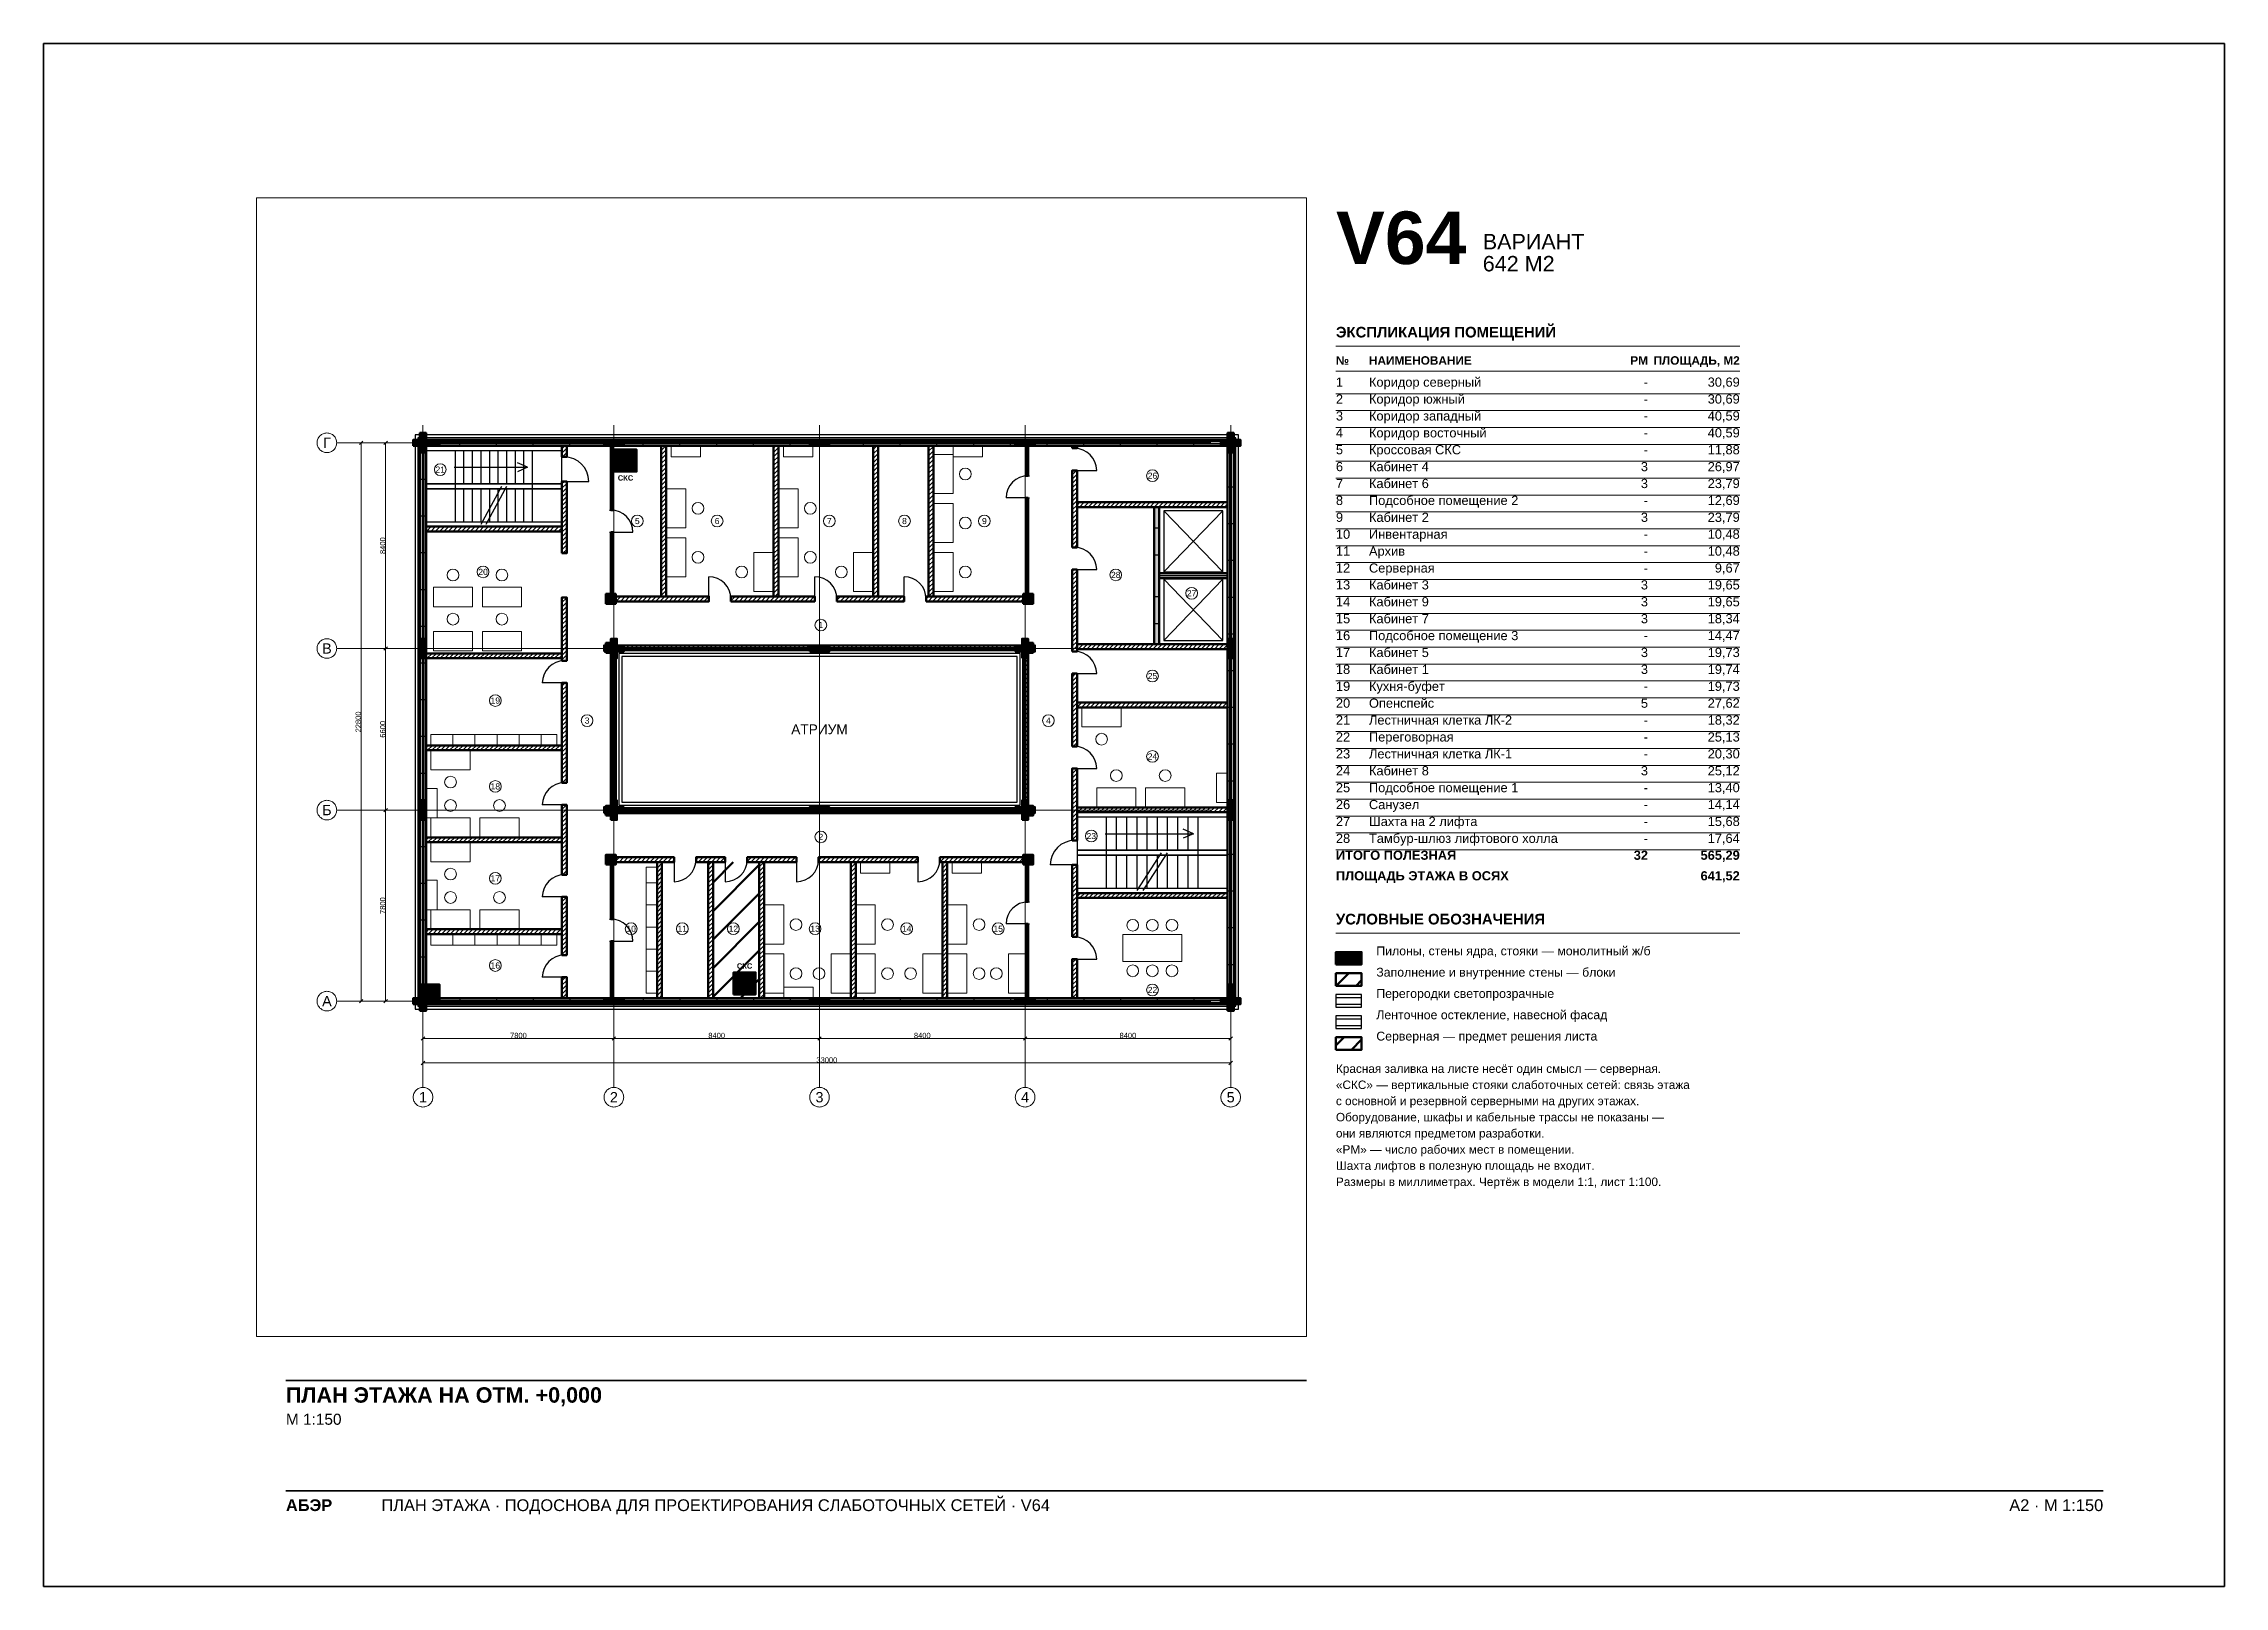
# Paper-space layout 'A2-1-100' of a CAD drawing. Header units: millimetres. Extents: x 0 to 594, y 0 to 420.
# The model-space entities are those that its viewports show. They can reach past a viewport. Long polylines and large blocks are cut down to what shows.
import ezdxf
from ezdxf.enums import TextEntityAlignment as Align

# ---------------------------------------------------------------- set-up
doc = ezdxf.new("R2010")
doc.units = ezdxf.units.MM
doc.linetypes.add('CENTER2', pattern=[2.541, 1.587, -0.318, 0.318, -0.318])
for name, color, linetype, lineweight in [('A-ANNO-LEGEND', 7, 'CONTINUOUS', 18), ('A-ANNO-NOTES', 8, 'CONTINUOUS', 13), ('A-ANNO-ROOM', 7, 'CONTINUOUS', 18), ('A-ANNO-TABLE', 7, 'CONTINUOUS', 18), ('A-DIMS', 8, 'CONTINUOUS', 13), ('A-DOOR', 3, 'CONTINUOUS', 25), ('A-ELEV', 7, 'CONTINUOUS', 25), ('A-FACADE-PANEL', 8, 'CONTINUOUS', 25), ('A-FURN', 8, 'CONTINUOUS', 18), ('A-GLAZ-RIBBON', 5, 'CONTINUOUS', 25), ('A-GRID', 8, 'CENTER2', 13), ('A-HATCH', 9, 'CONTINUOUS', 9), ('A-OUTLINE', 7, 'CONTINUOUS', 50), ('A-STAIR', 7, 'CONTINUOUS', 25), ('A-TITLE', 7, 'CONTINUOUS', 35), ('A-VIEWPORT', 8, 'CONTINUOUS', 9), ('A-WALL-BLOCK', 9, 'CONTINUOUS', 50), ('A-WALL-GLASS', 4, 'CONTINUOUS', 25), ('A-WALL-RC', 7, 'CONTINUOUS', 50), ('E-SCS-RISER', 1, 'CONTINUOUS', 50), ('E-SERVER-ROOM', 1, 'CONTINUOUS', 50)]:
    doc.layers.add(name, color=color, linetype=linetype, lineweight=lineweight)
doc.styles.add('Arial', font='arial.ttf')
doc.styles.add('Arial-Bold', font='arialbd.ttf')
doc.styles.get("Standard").update_dxf_attribs({"font": 'arial.ttf'})

psp = doc.layouts.new('A2-1-100')

# ---------------------------------------------------------------- texts
at = {"layer": 'A-ANNO-LEGEND'}
for s, height, style, p in [('УСЛОВНЫЕ ОБОЗНАЧЕНИЯ', 2.9, 'Arial-Bold', (352, 180.2)), ('Пилоны, стены ядра, стояки — монолитный ж/б', 2.4, 'Arial', (363, 171.8)), ('Заполнение и внутренние стены — блоки', 2.4, 'Arial', (363, 166)), ('Перегородки светопрозрачные', 2.4, 'Arial', (363, 160.2)), ('Ленточное остекление, навесной фасад', 2.4, 'Arial', (363, 154.4)), ('Серверная — предмет решения листа', 2.4, 'Arial', (363, 148.6))]:
    psp.add_text(s, height=height, dxfattribs=dict(at, style=style)).set_placement(p)
at = {"layer": 'A-ANNO-NOTES', "style": 'Arial'}
for s, p in [('«СКС» — вертикальные стояки слаботочных сетей: связь этажа', (352, 135.4)), ('Красная заливка на листе несёт один смысл — серверная.', (352, 139.8)), ('с основной и резервной серверными на других этажах.', (352, 131)), ('Оборудование, шкафы и кабельные трассы не показаны —', (352, 126.6)), ('они являются предметом разработки.', (352, 122.2)), ('«РМ» — число рабочих мест в помещении.', (352, 117.8)), ('Шахта лифтов в полезную площадь не входит.', (352, 113.4)), ('Размеры в миллиметрах. Чертёж в модели 1:1, лист 1:100.', (352, 109))]:
    psp.add_text(s, height=2.3, dxfattribs=at).set_placement(p)
at = {"layer": 'A-ANNO-TABLE'}
for s, height, style, p in [('ЭКСПЛИКАЦИЯ ПОМЕЩЕНИЙ', 2.9, 'Arial-Bold', (352, 340)), ('№', 2.3, 'Arial-Bold', (352, 332.6)), ('НАИМЕНОВАНИЕ', 2.3, 'Arial-Bold', (361, 332.6)), ('1', 2.5, 'Arial', (352, 326.6)), ('Коридор северный', 2.5, 'Arial', (361, 326.6)), ('2', 2.5, 'Arial', (352, 322)), ('Коридор южный', 2.5, 'Arial', (361, 322)), ('4', 2.5, 'Arial', (352, 312.8)), ('3', 2.5, 'Arial', (352, 317.4)), ('Коридор западный', 2.5, 'Arial', (361, 317.4)), ('Коридор восточный', 2.5, 'Arial', (361, 312.8)), ('5', 2.5, 'Arial', (352, 308.2)), ('Кроссовая СКС', 2.5, 'Arial', (361, 308.2)), ('6', 2.5, 'Arial', (352, 303.6)), ('Кабинет 4', 2.5, 'Arial', (361, 303.6)), ('7', 2.5, 'Arial', (352, 299)), ('Подсобное помещение 2', 2.5, 'Arial', (361, 294.4)), ('Кабинет 6', 2.5, 'Arial', (361, 299)), ('8', 2.5, 'Arial', (352, 294.4)), ('9', 2.5, 'Arial', (352, 289.8)), ('Кабинет 2', 2.5, 'Arial', (361, 289.8)), ('10', 2.5, 'Arial', (352, 285.2)), ('Инвентарная', 2.5, 'Arial', (361, 285.2)), ('11', 2.5, 'Arial', (352, 280.6)), ('Архив', 2.5, 'Arial', (361, 280.6)), ('12', 2.5, 'Arial', (352, 276)), ('13', 2.5, 'Arial', (352, 271.4)), ('Серверная', 2.5, 'Arial', (361, 276)), ('Кабинет 3', 2.5, 'Arial', (361, 271.4)), ('14', 2.5, 'Arial', (352, 266.8)), ('Кабинет 9', 2.5, 'Arial', (361, 266.8)), ('15', 2.5, 'Arial', (352, 262.2)), ('Кабинет 7', 2.5, 'Arial', (361, 262.2)), ('16', 2.5, 'Arial', (352, 257.6)), ('17', 2.5, 'Arial', (352, 253)), ('Подсобное помещение 3', 2.5, 'Arial', (361, 257.6)), ('Кабинет 5', 2.5, 'Arial', (361, 253)), ('18', 2.5, 'Arial', (352, 248.4)), ('Кабинет 1', 2.5, 'Arial', (361, 248.4)), ('19', 2.5, 'Arial', (352, 243.8)), ('Кухня-буфет', 2.5, 'Arial', (361, 243.8)), ('20', 2.5, 'Arial', (352, 239.2)), ('Опенспейс', 2.5, 'Arial', (361, 239.2)), ('21', 2.5, 'Arial', (352, 234.6)), ('22', 2.5, 'Arial', (352, 230)), ('Лестничная клетка ЛК-2', 2.5, 'Arial', (361, 234.6)), ('Переговорная', 2.5, 'Arial', (361, 230)), ('23', 2.5, 'Arial', (352, 225.4)), ('Лестничная клетка ЛК-1', 2.5, 'Arial', (361, 225.4)), ('24', 2.5, 'Arial', (352, 220.8)), ('Кабинет 8', 2.5, 'Arial', (361, 220.8)), ('25', 2.5, 'Arial', (352, 216.2)), ('26', 2.5, 'Arial', (352, 211.6)), ('Санузел', 2.5, 'Arial', (361, 211.6)), ('Подсобное помещение 1', 2.5, 'Arial', (361, 216.2)), ('27', 2.5, 'Arial', (352, 207)), ('Шахта на 2 лифта', 2.5, 'Arial', (361, 207)), ('28', 2.5, 'Arial', (352, 202.4)), ('Тамбур-шлюз лифтового холла', 2.5, 'Arial', (361, 202.4)), ('ИТОГО ПОЛЕЗНАЯ', 2.5, 'Arial-Bold', (352, 197.8)), ('ПЛОЩАДЬ ЭТАЖА В ОСЯХ', 2.5, 'Arial-Bold', (352, 192.2))]:
    psp.add_text(s, height=height, dxfattribs=dict(at, style=style)).set_placement(p)
for s, height, style, p in [('РМ', 2.3, 'Arial-Bold', (437, 332.6)), ('ПЛОЩАДЬ, М2', 2.3, 'Arial-Bold', (462, 332.6)), ('-', 2.5, 'Arial', (437, 326.6)), ('30,69', 2.5, 'Arial', (462, 326.6)), ('-', 2.5, 'Arial', (437, 322)), ('30,69', 2.5, 'Arial', (462, 322)), ('-', 2.5, 'Arial', (437, 317.4)), ('40,59', 2.5, 'Arial', (462, 317.4)), ('40,59', 2.5, 'Arial', (462, 312.8)), ('-', 2.5, 'Arial', (437, 312.8)), ('-', 2.5, 'Arial', (437, 308.2)), ('11,88', 2.5, 'Arial', (462, 308.2)), ('3', 2.5, 'Arial', (437, 303.6)), ('26,97', 2.5, 'Arial', (462, 303.6)), ('3', 2.5, 'Arial', (437, 299)), ('23,79', 2.5, 'Arial', (462, 299)), ('3', 2.5, 'Arial', (437, 289.8)), ('-', 2.5, 'Arial', (437, 294.4)), ('23,79', 2.5, 'Arial', (462, 289.8)), ('12,69', 2.5, 'Arial', (462, 294.4)), ('-', 2.5, 'Arial', (437, 285.2)), ('10,48', 2.5, 'Arial', (462, 285.2)), ('-', 2.5, 'Arial', (437, 280.6)), ('10,48', 2.5, 'Arial', (462, 280.6)), ('3', 2.5, 'Arial', (437, 271.4)), ('-', 2.5, 'Arial', (437, 276)), ('19,65', 2.5, 'Arial', (462, 271.4)), ('9,67', 2.5, 'Arial', (462, 276)), ('3', 2.5, 'Arial', (437, 266.8)), ('19,65', 2.5, 'Arial', (462, 266.8)), ('3', 2.5, 'Arial', (437, 262.2)), ('18,34', 2.5, 'Arial', (462, 262.2)), ('3', 2.5, 'Arial', (437, 253)), ('-', 2.5, 'Arial', (437, 257.6)), ('14,47', 2.5, 'Arial', (462, 257.6)), ('19,73', 2.5, 'Arial', (462, 253)), ('3', 2.5, 'Arial', (437, 248.4)), ('19,74', 2.5, 'Arial', (462, 248.4)), ('-', 2.5, 'Arial', (437, 243.8)), ('19,73', 2.5, 'Arial', (462, 243.8)), ('5', 2.5, 'Arial', (437, 239.2)), ('27,62', 2.5, 'Arial', (462, 239.2)), ('-', 2.5, 'Arial', (437, 234.6)), ('25,13', 2.5, 'Arial', (462, 230)), ('18,32', 2.5, 'Arial', (462, 234.6)), ('-', 2.5, 'Arial', (437, 230)), ('-', 2.5, 'Arial', (437, 225.4)), ('20,30', 2.5, 'Arial', (462, 225.4)), ('3', 2.5, 'Arial', (437, 220.8)), ('25,12', 2.5, 'Arial', (462, 220.8)), ('-', 2.5, 'Arial', (437, 216.2)), ('13,40', 2.5, 'Arial', (462, 216.2)), ('14,14', 2.5, 'Arial', (462, 211.6)), ('-', 2.5, 'Arial', (437, 211.6)), ('-', 2.5, 'Arial', (437, 207)), ('15,68', 2.5, 'Arial', (462, 207)), ('-', 2.5, 'Arial', (437, 202.4)), ('17,64', 2.5, 'Arial', (462, 202.4)), ('32', 2.5, 'Arial-Bold', (437, 197.8)), ('565,29', 2.5, 'Arial-Bold', (462, 197.8)), ('641,52', 2.5, 'Arial-Bold', (462, 192.2))]:
    psp.add_text(s, height=height, dxfattribs=dict(at, style=style)).set_placement(p, align=Align.RIGHT)
at = {"layer": 'A-TITLE'}
for s, height, style, p in [('V64', 14.3, 'Arial-Bold', (352, 360)), ('ВАРИАНТ', 4.2, 'Arial', (392, 364)), ('642 М2', 4.2, 'Arial', (392, 358)), ('ПЛАН ЭТАЖА НА ОТМ. +0,000', 4.2, 'Arial-Bold', (66, 50)), ('М 1:150', 3, 'Arial', (66, 44)), ('ПЛАН ЭТАЖА · ПОДОСНОВА ДЛЯ ПРОЕКТИРОВАНИЯ СЛАБОТОЧНЫХ СЕТЕЙ · V64', 3.2, 'Arial', (92, 20.5)), ('АБЭР', 3.2, 'Arial-Bold', (66, 20.5))]:
    psp.add_text(s, height=height, dxfattribs=dict(at, style=style)).set_placement(p)
at = {"layer": 'A-TITLE', "style": 'Arial'}
psp.add_text('A2 · М 1:150', height=3.2, dxfattribs=at).set_placement((561, 20.5), align=Align.RIGHT)

msp = doc.modelspace()

# ---------------------------------------------------------------- texts
at = {"layer": 'A-ANNO-ROOM'}
for s, p in [('21', (705, 21705)), ('26', (29805, 21455)), ('5', (8755, 19605)), ('6', (12018, 19605)), ('7', (16603, 19605)), ('8', (19672, 19605)), ('9', (22936, 19605)), ('20', (2455, 17528)), ('28', (28305, 17405)), ('27', (31405, 16655)), ('1', (16255, 15355)), ('25', (29805, 13276)), ('19', (2955, 12273)), ('3', (6705, 11455)), ('4', (25555, 11455)), ('24', (29805, 9991)), ('18', (2955, 8767)), ('2', (16255, 6705)), ('23', (27305, 6741)), ('17', (2955, 5012)), ('10', (8505, 2955)), ('11', (10593, 2955)), ('12', (12681, 2955)), ('13', (16020, 2955)), ('14', (19760, 2955)), ('15', (23501, 2955)), ('16', (2955, 1455)), ('22', (29805, 455))]:
    msp.add_text(s, height=250, dxfattribs=at).set_placement(p, align=Align.MIDDLE_CENTER)
at = {"layer": 'A-ANNO-ROOM', "style": 'Arial'}
msp.add_text('АТРИУМ', height=400, dxfattribs=at).set_placement((16200, 11100), align=Align.MIDDLE_CENTER)
at = {"layer": 'A-DIMS'}
for s, p in [('8400', (-1645, 18600)), ('22800', (-2645, 11400)), ('6600', (-1645, 11100)), ('7800', (-1645, 3900))]:
    msp.add_text(s, height=220, rotation=90, dxfattribs=at).set_placement(p, align=Align.MIDDLE_CENTER)
for s, p in [('7800', (3900, -1405)), ('8400', (12000, -1405)), ('8400', (20400, -1405)), ('8400', (28800, -1405)), ('33000', (16500, -2405))]:
    msp.add_text(s, height=220, dxfattribs=at).set_placement(p, align=Align.MIDDLE_CENTER)
at = {"layer": 'A-GRID'}
for s, p in [('Г', (-3925, 22800)), ('В', (-3925, 14400)), ('Б', (-3925, 7800)), ('А', (-3925, 0)), ('1', (0, -3925)), ('2', (7800, -3925)), ('3', (16200, -3925)), ('4', (24600, -3925)), ('5', (33000, -3925))]:
    msp.add_text(s, height=420, dxfattribs=at).set_placement(p, align=Align.MIDDLE_CENTER)
at = {"layer": 'E-SCS-RISER', "style": 'Arial-Bold'}
for p in [(8275, 21365), (13140, 1435)]:
    msp.add_text('СКС', height=220, dxfattribs=at).set_placement(p, align=Align.MIDDLE_CENTER)

# ---------------------------------------------------------------- hatches: boundary and pattern name
at = {"layer": 'A-HATCH'}
h = msp.add_hatch(dxfattribs=at)
h.set_pattern_fill('ANSI31', scale=40)
h.paths.add_polyline_path([(5675, 22225), (5875, 22225), (5875, 22675), (5875, 22675), (5675, 22675), (5675, 22675)])
h = msp.add_hatch(dxfattribs=at)
h.set_pattern_fill('ANSI31', scale=40)
h.paths.add_polyline_path([(7675, 20050), (7775, 20050), (7775, 22675), (7775, 22675), (7675, 22675), (7675, 22675)])
h = msp.add_hatch(dxfattribs=at)
h.set_pattern_fill('ANSI31', scale=40)
h.paths.add_polyline_path([(9738, 16525), (9938, 16525), (9938, 22675), (9938, 22675), (9738, 22675), (9738, 22675)])
h = msp.add_hatch(dxfattribs=at)
h.set_pattern_fill('ANSI31', scale=40)
h.paths.add_polyline_path([(14323, 16525), (14523, 16525), (14523, 22675), (14523, 22675), (14323, 22675), (14323, 22675)])
h = msp.add_hatch(dxfattribs=at)
h.set_pattern_fill('ANSI31', scale=40)
h.paths.add_polyline_path([(18392, 16525), (18592, 16525), (18592, 22675), (18592, 22675), (18392, 22675), (18392, 22675)])
h = msp.add_hatch(dxfattribs=at)
h.set_pattern_fill('ANSI31', scale=40)
h.paths.add_polyline_path([(20656, 16525), (20856, 16525), (20856, 22675), (20856, 22675), (20656, 22675), (20656, 22675)])
h = msp.add_hatch(dxfattribs=at)
h.set_pattern_fill('ANSI31', scale=40)
h.paths.add_polyline_path([(24625, 21450), (24725, 21450), (24725, 22675), (24725, 22675), (24625, 22675), (24625, 22675)])
h = msp.add_hatch(dxfattribs=at)
h.set_pattern_fill('ANSI31', scale=40)
h.paths.add_polyline_path([(26525, 22575), (26725, 22575), (26725, 22675), (26725, 22675), (26525, 22675), (26525, 22675)])
h = msp.add_hatch(dxfattribs=at)
h.set_pattern_fill('ANSI31', scale=40)
h.paths.add_polyline_path([(26525, 18525), (26725, 18525), (26725, 21675), (26525, 21675)])
h = msp.add_hatch(dxfattribs=at)
h.set_pattern_fill('ANSI31', scale=40)
h.paths.add_polyline_path([(5675, 18286.5), (5875, 18286.5), (5875, 21225), (5675, 21225)])
h = msp.add_hatch(dxfattribs=at)
h.set_pattern_fill('ANSI31', scale=40)
h.paths.add_polyline_path([(24625, 16525), (24725, 16525), (24725, 20550), (24625, 20550)])
h = msp.add_hatch(dxfattribs=at)
h.set_pattern_fill('ANSI31', scale=40)
h.paths.add_polyline_path([(26725, 20175), (32875, 20175), (32875, 20175), (32875, 20375), (32875, 20375), (26725, 20375)])
h = msp.add_hatch(dxfattribs=at)
h.set_pattern_fill('ANSI31', scale=40)
h.paths.add_polyline_path([(125, 19175), (125, 19175), (5675, 19175), (5675, 19375), (125, 19375), (125, 19375)])
h = msp.add_hatch(dxfattribs=at)
h.set_pattern_fill('ANSI31', scale=40)
h.paths.add_polyline_path([(7675, 16525), (7775, 16525), (7775, 19150), (7675, 19150)])
h = msp.add_hatch(dxfattribs=at)
h.set_pattern_fill('ANSI31', scale=40)
h.paths.add_polyline_path([(26525, 14275), (26725, 14275), (26725, 17625), (26525, 17625)])
h = msp.add_hatch(dxfattribs=at)
h.set_pattern_fill('ANSI31', scale=40)
h.paths.add_polyline_path([(5675, 13898), (5875, 13898), (5875, 16486.5), (5675, 16486.5)])
h = msp.add_hatch(dxfattribs=at)
h.set_pattern_fill('ANSI31', scale=40)
h.paths.add_polyline_path([(7675, 16325), (11680.5, 16325), (11680.5, 16525), (7675, 16525)])
h = msp.add_hatch(dxfattribs=at)
h.set_pattern_fill('ANSI31', scale=40)
h.paths.add_polyline_path([(12580.5, 16325), (16007.5, 16325), (16007.5, 16525), (12580.5, 16525)])
h = msp.add_hatch(dxfattribs=at)
h.set_pattern_fill('ANSI31', scale=40)
h.paths.add_polyline_path([(16907.5, 16325), (19656, 16325), (19656, 16525), (16907.5, 16525)])
h = msp.add_hatch(dxfattribs=at)
h.set_pattern_fill('ANSI31', scale=40)
h.paths.add_polyline_path([(20556, 16325), (24725, 16325), (24725, 16525), (20556, 16525)])
h = msp.add_hatch(dxfattribs=at)
h.set_pattern_fill('ANSI31', scale=40)
h.paths.add_polyline_path([(7675, 14325), (24725, 14325), (24725, 14525), (7675, 14525)])
h = msp.add_hatch(dxfattribs=at)
h.set_pattern_fill('ANSI31', scale=40)
h.paths.add_polyline_path([(7675, 7875), (7875, 7875), (7875, 14325), (7675, 14325)])
h = msp.add_hatch(dxfattribs=at)
h.set_pattern_fill('ANSI31', scale=40)
h.paths.add_polyline_path([(24525, 7875), (24725, 7875), (24725, 14325), (24525, 14325)])
h = msp.add_hatch(dxfattribs=at)
h.set_pattern_fill('ANSI31', scale=40)
h.paths.add_polyline_path([(26725, 14375), (32875, 14375), (32875, 14375), (32875, 14575), (32875, 14575), (26725, 14575)])
h = msp.add_hatch(dxfattribs=at)
h.set_pattern_fill('ANSI31', scale=40)
h.paths.add_polyline_path([(125, 13998), (125, 13998), (5675, 13998), (5675, 14198), (125, 14198), (125, 14198)])
h = msp.add_hatch(dxfattribs=at)
h.set_pattern_fill('ANSI31', scale=40)
h.paths.add_polyline_path([(26525, 10403.5), (26725, 10403.5), (26725, 13375), (26525, 13375)])
h = msp.add_hatch(dxfattribs=at)
h.set_pattern_fill('ANSI31', scale=40)
h.paths.add_polyline_path([(5675, 8915), (5875, 8915), (5875, 12998), (5675, 12998)])
h = msp.add_hatch(dxfattribs=at)
h.set_pattern_fill('ANSI31', scale=40)
h.paths.add_polyline_path([(26725, 11996), (32875, 11996), (32875, 11996), (32875, 12196), (32875, 12196), (26725, 12196)])
h = msp.add_hatch(dxfattribs=at)
h.set_pattern_fill('ANSI31', scale=40)
h.paths.add_polyline_path([(125, 10243), (125, 10243), (5675, 10243), (5675, 10443), (125, 10443), (125, 10443)])
h = msp.add_hatch(dxfattribs=at)
h.set_pattern_fill('ANSI31', scale=40)
h.paths.add_polyline_path([(26525, 6561), (26725, 6561), (26725, 9503.5), (26525, 9503.5)])
h = msp.add_hatch(dxfattribs=at)
h.set_pattern_fill('ANSI31', scale=40)
h.paths.add_polyline_path([(5675, 5159.5), (5875, 5159.5), (5875, 8015), (5675, 8015)])
h = msp.add_hatch(dxfattribs=at)
h.set_pattern_fill('ANSI31', scale=40)
h.paths.add_polyline_path([(7675, 7675), (24725, 7675), (24725, 7875), (7675, 7875)])
h = msp.add_hatch(dxfattribs=at)
h.set_pattern_fill('ANSI31', scale=40)
h.paths.add_polyline_path([(26725, 7711), (32875, 7711), (32875, 7711), (32875, 7911), (32875, 7911), (26725, 7911)])
h = msp.add_hatch(dxfattribs=at)
h.set_pattern_fill('ANSI31', scale=40)
h.paths.add_polyline_path([(125, 6487), (125, 6487), (5675, 6487), (5675, 6687), (125, 6687), (125, 6687)])
h = msp.add_hatch(dxfattribs=at)
h.set_pattern_fill('ANSI31', scale=40)
h.paths.add_polyline_path([(7675, 5675), (10257, 5675), (10257, 5875), (7675, 5875)])
h = msp.add_hatch(dxfattribs=at)
h.set_pattern_fill('ANSI31', scale=40)
h.paths.add_polyline_path([(7675, 3350), (7775, 3350), (7775, 5675), (7675, 5675)])
h = msp.add_hatch(dxfattribs=at)
h.set_pattern_fill('ANSI31', scale=40)
h.paths.add_polyline_path([(9563, 125), (9763, 125), (9763, 125), (9763, 5675), (9563, 5675), (9563, 125)])
h = msp.add_hatch(dxfattribs=at)
h.set_pattern_fill('ANSI31', scale=40)
h.paths.add_polyline_path([(11157, 5675), (12345.5, 5675), (12345.5, 5875), (11157, 5875)])
h = msp.add_hatch(dxfattribs=at)
h.set_pattern_fill('ANSI31', scale=40)
h.paths.add_polyline_path([(11651, 125), (11851, 125), (11851, 125), (11851, 5675), (11651, 5675), (11651, 125)])
h = msp.add_hatch(dxfattribs=at)
h.set_pattern_fill('ANSI31', scale=40)
h.paths.add_polyline_path([(13245.5, 5675), (15260, 5675), (15260, 5875), (13245.5, 5875)])
h = msp.add_hatch(dxfattribs=at)
h.set_pattern_fill('ANSI31', scale=40)
h.paths.add_polyline_path([(13740, 125), (13940, 125), (13940, 125), (13940, 5675), (13740, 5675), (13740, 125)])
h = msp.add_hatch(dxfattribs=at)
h.set_pattern_fill('ANSI31', scale=40)
h.paths.add_polyline_path([(16160, 5675), (20221, 5675), (20221, 5875), (16160, 5875)])
h = msp.add_hatch(dxfattribs=at)
h.set_pattern_fill('ANSI31', scale=40)
h.paths.add_polyline_path([(17480, 125), (17680, 125), (17680, 125), (17680, 5675), (17480, 5675), (17480, 125)])
h = msp.add_hatch(dxfattribs=at)
h.set_pattern_fill('ANSI31', scale=40)
h.paths.add_polyline_path([(21121, 5675), (24725, 5675), (24725, 5875), (21121, 5875)])
h = msp.add_hatch(dxfattribs=at)
h.set_pattern_fill('ANSI31', scale=40)
h.paths.add_polyline_path([(21221, 125), (21421, 125), (21421, 125), (21421, 5675), (21221, 5675), (21221, 125)])
h = msp.add_hatch(dxfattribs=at)
h.set_pattern_fill('ANSI31', scale=40)
h.paths.add_polyline_path([(24625, 4050), (24725, 4050), (24725, 5675), (24625, 5675)])
h = msp.add_hatch(dxfattribs=at)
h.set_pattern_fill('ANSI31', scale=40)
h.paths.add_polyline_path([(26525, 2618), (26725, 2618), (26725, 5561), (26525, 5561)])
h = msp.add_hatch(dxfattribs=at)
h.set_pattern_fill('ANSI31', scale=40)
h.paths.add_polyline_path([(5675, 1878.5), (5875, 1878.5), (5875, 4259.5), (5675, 4259.5)])
h = msp.add_hatch(dxfattribs=at)
h.set_pattern_fill('ANSI31', scale=40)
h.paths.add_polyline_path([(26725, 4211), (32875, 4211), (32875, 4211), (32875, 4411), (32875, 4411), (26725, 4411)])
h = msp.add_hatch(dxfattribs=at)
h.set_pattern_fill('ANSI31', scale=40)
h.paths.add_polyline_path([(125, 2732), (125, 2732), (5675, 2732), (5675, 2932), (125, 2932), (125, 2932)])
h = msp.add_hatch(dxfattribs=at)
h.set_pattern_fill('ANSI31', scale=40)
h.paths.add_polyline_path([(24625, 125), (24725, 125), (24725, 125), (24725, 3150), (24625, 3150), (24625, 125)])
h = msp.add_hatch(dxfattribs=at)
h.set_pattern_fill('ANSI31', scale=40)
h.paths.add_polyline_path([(7675, 125), (7775, 125), (7775, 125), (7775, 2450), (7675, 2450), (7675, 125)])
h = msp.add_hatch(dxfattribs=at)
h.set_pattern_fill('ANSI31', scale=40)
h.paths.add_polyline_path([(5675, 125), (5875, 125), (5875, 125), (5875, 978.5), (5675, 978.5), (5675, 125)])
h = msp.add_hatch(dxfattribs=at)
h.set_pattern_fill('ANSI31', scale=40)
h.paths.add_polyline_path([(26525, 125), (26725, 125), (26725, 125), (26725, 1718), (26525, 1718), (26525, 125)])
at = {"layer": 'A-WALL-RC'}
h = msp.add_hatch(color=7, dxfattribs=at)
h.dxf.hatch_style = 1
h.paths.add_polyline_path([(-125, 22400), (125, 22400), (125, 23200), (-125, 23200)])
h = msp.add_hatch(color=7, dxfattribs=at)
h.dxf.hatch_style = 1
h.paths.add_polyline_path([(32875, 22400), (33125, 22400), (33125, 23200), (32875, 23200)])
h = msp.add_hatch(color=7, dxfattribs=at)
h.dxf.hatch_style = 1
h.paths.add_polyline_path([(-400, 22675), (400, 22675), (400, 22925), (-400, 22925)])
h = msp.add_hatch(color=7, dxfattribs=at)
h.dxf.hatch_style = 1
h.paths.add_polyline_path([(-125, 22675), (675, 22675), (675, 22925), (-125, 22925)])
h = msp.add_hatch(color=7, dxfattribs=at)
h.dxf.hatch_style = 1
h.paths.add_polyline_path([(7400, 22675), (8200, 22675), (8200, 22925), (7400, 22925)])
h = msp.add_hatch(color=7, dxfattribs=at)
h.dxf.hatch_style = 1
h.paths.add_polyline_path([(15800, 22675), (16600, 22675), (16600, 22925), (15800, 22925)])
h = msp.add_hatch(color=7, dxfattribs=at)
h.dxf.hatch_style = 1
h.paths.add_polyline_path([(24200, 22675), (25000, 22675), (25000, 22925), (24200, 22925)])
h = msp.add_hatch(color=7, dxfattribs=at)
h.dxf.hatch_style = 1
h.paths.add_polyline_path([(32600, 22675), (33400, 22675), (33400, 22925), (32600, 22925)])
h = msp.add_hatch(color=7, dxfattribs=at)
h.dxf.hatch_style = 1
h.paths.add_polyline_path([(32875, 22675), (33125, 22675), (33125, 22925), (32875, 22925)])
h = msp.add_hatch(color=7, dxfattribs=at)
h.dxf.hatch_style = 1
h.paths.add_polyline_path([(29875, 14575), (30075, 14575), (30075, 20175), (29875, 20175)])
h = msp.add_hatch(color=7, dxfattribs=at)
h.dxf.hatch_style = 1
h.paths.add_polyline_path([(30075, 17275), (32875, 17275), (32875, 17275), (32875, 17475), (32875, 17475), (30075, 17475)])
h = msp.add_hatch(color=7, dxfattribs=at)
h.dxf.hatch_style = 1
h.paths.add_polyline_path([(7475, 16225), (7875, 16225), (7875, 16625), (7475, 16625)])
h = msp.add_hatch(color=7, dxfattribs=at)
h.dxf.hatch_style = 1
h.paths.add_polyline_path([(24525, 16225), (24925, 16225), (24925, 16625), (24525, 16625)])
h = msp.add_hatch(color=7, dxfattribs=at)
h.dxf.hatch_style = 1
h.paths.add_polyline_path([(-125, 14000), (125, 14000), (125, 14800), (-125, 14800)])
h = msp.add_hatch(color=7, dxfattribs=at)
h.dxf.hatch_style = 1
h.paths.add_polyline_path([(7400, 14275), (8200, 14275), (8200, 14525), (7400, 14525)])
h = msp.add_hatch(color=7, dxfattribs=at)
h.dxf.hatch_style = 1
h.paths.add_polyline_path([(7475, 14225), (7875, 14225), (7875, 14625), (7475, 14625)])
h = msp.add_hatch(color=7, dxfattribs=at)
h.dxf.hatch_style = 1
h.paths.add_polyline_path([(7675, 14000), (7925, 14000), (7925, 14800), (7675, 14800)])
h = msp.add_hatch(color=7, dxfattribs=at)
h.dxf.hatch_style = 1
h.paths.add_polyline_path([(15800, 14275), (16600, 14275), (16600, 14525), (15800, 14525)])
h = msp.add_hatch(color=7, dxfattribs=at)
h.dxf.hatch_style = 1
h.paths.add_polyline_path([(24200, 14275), (25000, 14275), (25000, 14525), (24200, 14525)])
h = msp.add_hatch(color=7, dxfattribs=at)
h.dxf.hatch_style = 1
h.paths.add_polyline_path([(24475, 14000), (24725, 14000), (24725, 14800), (24475, 14800)])
h = msp.add_hatch(color=7, dxfattribs=at)
h.dxf.hatch_style = 1
h.paths.add_polyline_path([(24525, 14225), (24925, 14225), (24925, 14625), (24525, 14625)])
h = msp.add_hatch(color=7, dxfattribs=at)
h.dxf.hatch_style = 1
h.paths.add_polyline_path([(32875, 14000), (33125, 14000), (33125, 14800), (32875, 14800)])
h = msp.add_hatch(color=7, dxfattribs=at)
h.dxf.hatch_style = 1
h.paths.add_polyline_path([(-125, 7400), (125, 7400), (125, 8200), (-125, 8200)])
h = msp.add_hatch(color=7, dxfattribs=at)
h.dxf.hatch_style = 1
h.paths.add_polyline_path([(7675, 7400), (7925, 7400), (7925, 8200), (7675, 8200)])
h = msp.add_hatch(color=7, dxfattribs=at)
h.dxf.hatch_style = 1
h.paths.add_polyline_path([(24475, 7400), (24725, 7400), (24725, 8200), (24475, 8200)])
h = msp.add_hatch(color=7, dxfattribs=at)
h.dxf.hatch_style = 1
h.paths.add_polyline_path([(32875, 7400), (33125, 7400), (33125, 8200), (32875, 8200)])
h = msp.add_hatch(color=7, dxfattribs=at)
h.dxf.hatch_style = 1
h.paths.add_polyline_path([(7400, 7675), (8200, 7675), (8200, 7925), (7400, 7925)])
h = msp.add_hatch(color=7, dxfattribs=at)
h.dxf.hatch_style = 1
h.paths.add_polyline_path([(7475, 7575), (7875, 7575), (7875, 7975), (7475, 7975)])
h = msp.add_hatch(color=7, dxfattribs=at)
h.dxf.hatch_style = 1
h.paths.add_polyline_path([(15800, 7675), (16600, 7675), (16600, 7925), (15800, 7925)])
h = msp.add_hatch(color=7, dxfattribs=at)
h.dxf.hatch_style = 1
h.paths.add_polyline_path([(24200, 7675), (25000, 7675), (25000, 7925), (24200, 7925)])
h = msp.add_hatch(color=7, dxfattribs=at)
h.dxf.hatch_style = 1
h.paths.add_polyline_path([(24525, 7575), (24925, 7575), (24925, 7975), (24525, 7975)])
h = msp.add_hatch(color=7, dxfattribs=at)
h.dxf.hatch_style = 1
h.paths.add_polyline_path([(7475, 5575), (7875, 5575), (7875, 5975), (7475, 5975)])
h = msp.add_hatch(color=7, dxfattribs=at)
h.dxf.hatch_style = 1
h.paths.add_polyline_path([(24525, 5575), (24925, 5575), (24925, 5975), (24525, 5975)])
h = msp.add_hatch(color=7, dxfattribs=at)
h.dxf.hatch_style = 1
h.paths.add_polyline_path([(-400, -125), (400, -125), (400, 125), (-400, 125)])
h = msp.add_hatch(color=7, dxfattribs=at)
h.dxf.hatch_style = 1
h.paths.add_polyline_path([(-125, -125), (675, -125), (675, 675), (-125, 675)])
h = msp.add_hatch(color=7, dxfattribs=at)
h.dxf.hatch_style = 1
h.paths.add_polyline_path([(-125, -400), (125, -400), (125, 400), (-125, 400)])
h = msp.add_hatch(color=7, dxfattribs=at)
h.dxf.hatch_style = 1
h.paths.add_polyline_path([(7400, -125), (8200, -125), (8200, 125), (7400, 125)])
h = msp.add_hatch(color=7, dxfattribs=at)
h.dxf.hatch_style = 1
h.paths.add_polyline_path([(15800, -125), (16600, -125), (16600, 125), (15800, 125)])
h = msp.add_hatch(color=7, dxfattribs=at)
h.dxf.hatch_style = 1
h.paths.add_polyline_path([(24200, -125), (25000, -125), (25000, 125), (24200, 125)])
h = msp.add_hatch(color=7, dxfattribs=at)
h.dxf.hatch_style = 1
h.paths.add_polyline_path([(32600, -125), (33400, -125), (33400, 125), (32600, 125)])
h = msp.add_hatch(color=7, dxfattribs=at)
h.dxf.hatch_style = 1
h.paths.add_polyline_path([(32875, -125), (33125, -125), (33125, 675), (32875, 675)])
h = msp.add_hatch(color=7, dxfattribs=at)
h.dxf.hatch_style = 1
h.paths.add_polyline_path([(32875, -400), (33125, -400), (33125, 400), (32875, 400)])
at = {"layer": 'E-SCS-RISER'}
h = msp.add_hatch(color=7, dxfattribs=at)
h.dxf.hatch_style = 1
h.paths.add_polyline_path([(7825, 21625), (8725, 21625), (8725, 22525), (7825, 22525)])
h = msp.add_hatch(color=7, dxfattribs=at)
h.dxf.hatch_style = 1
h.paths.add_polyline_path([(12690, 275), (13590, 275), (13590, 1175), (12690, 1175)])
at = {"layer": 'E-SERVER-ROOM'}
h = msp.add_hatch(dxfattribs=at)
h.set_pattern_fill('ANSI31', scale=260)
h.paths.add_polyline_path([(11851, 125), (13740, 125), (13740, 5675), (11851, 5675)])

# ---------------------------------------------------------------- linework, layer by layer
at = {"layer": 'A-ANNO-ROOM'}
for centre in [(705, 21705), (29805, 21455), (8755, 19605), (12018, 19605), (16603, 19605), (19672, 19605), (22936, 19605), (2455, 17528), (28305, 17405), (31405, 16655), (16255, 15355), (29805, 13276), (2955, 12273), (6705, 11455), (25555, 11455), (29805, 9991), (2955, 8767), (16255, 6705), (27305, 6741), (2955, 5012), (8505, 2955), (10593, 2955), (12681, 2955), (16020, 2955), (19760, 2955), (23501, 2955), (2955, 1455), (29805, 455)]:
    msp.add_circle(centre, 240, dxfattribs=at)
at = {"layer": 'A-DIMS'}
for p, q in [((-2595.71, 22729.29), (-2454.29, 22870.71)), ((-2525, 0), (-2525, 22800)), ((-1595.71, 22729.29), (-1454.29, 22870.71)), ((-1525, 14400), (-1525, 22800)), ((-1595.71, 14329.29), (-1454.29, 14470.71)), ((-1595.71, 14329.29), (-1454.29, 14470.71)), ((-1525, 7800), (-1525, 14400)), ((-1595.71, 7729.29), (-1454.29, 7870.71)), ((-1595.71, 7729.29), (-1454.29, 7870.71)), ((-1525, 0), (-1525, 7800)), ((-2595.71, -70.71), (-2454.29, 70.71)), ((-1595.71, -70.71), (-1454.29, 70.71)), ((-70.71, -1595.71), (70.71, -1454.29)), ((0, -1525), (7800, -1525)), ((7729.29, -1595.71), (7870.71, -1454.29)), ((7729.29, -1595.71), (7870.71, -1454.29)), ((7800, -1525), (16200, -1525)), ((16129.29, -1595.71), (16270.71, -1454.29)), ((16129.29, -1595.71), (16270.71, -1454.29)), ((16200, -1525), (24600, -1525)), ((24529.29, -1595.71), (24670.71, -1454.29)), ((24529.29, -1595.71), (24670.71, -1454.29)), ((24600, -1525), (33000, -1525)), ((32929.29, -1595.71), (33070.71, -1454.29)), ((-70.71, -2595.71), (70.71, -2454.29)), ((0, -2525), (33000, -2525)), ((32929.29, -2595.71), (33070.71, -2454.29))]:
    msp.add_line(p, q, dxfattribs=at)
at = {"layer": 'A-DOOR'}
for p, q in [((26525, 22575), (26725, 22575)), ((5675, 22225), (5875, 22225)), ((24675, 21450), (24775, 21450)), ((26525, 21675), (26725, 21675)), ((26625, 21675), (27525, 21675)), ((5675, 21225), (5875, 21225)), ((5775, 21225), (6775, 21225)), ((24725, 20550), (23825, 20550)), ((24675, 20550), (24775, 20550)), ((7625, 20050), (7725, 20050)), ((7625, 19150), (7725, 19150)), ((7675, 19150), (8575, 19150)), ((29875, 19325), (30075, 19325)), ((5675, 18286.5), (5875, 18286.5)), ((26525, 18525), (26725, 18525)), ((29875, 18225), (30075, 18225)), ((11680.5, 16425), (11680.5, 17325)), ((16007.5, 16425), (16007.5, 17325)), ((19656, 16425), (19656, 17325)), ((26525, 17625), (26725, 17625)), ((26625, 17625), (27525, 17625)), ((5675, 16486.5), (5875, 16486.5)), ((11680.5, 16325), (11680.5, 16525)), ((12580.5, 16325), (12580.5, 16525)), ((16007.5, 16325), (16007.5, 16525)), ((16907.5, 16325), (16907.5, 16525)), ((19656, 16325), (19656, 16525)), ((20556, 16325), (20556, 16525)), ((29875, 16525), (30075, 16525)), ((29875, 15425), (30075, 15425)), ((26525, 14275), (26725, 14275)), ((5675, 13898), (5875, 13898)), ((26525, 13375), (26725, 13375)), ((26625, 13375), (27525, 13375)), ((5775, 12998), (4875, 12998)), ((5675, 12998), (5875, 12998)), ((26525, 10403.5), (26725, 10403.5)), ((5675, 8915), (5875, 8915)), ((26525, 9503.5), (26725, 9503.5)), ((26625, 9503.5), (27525, 9503.5)), ((5775, 8015), (4875, 8015)), ((5675, 8015), (5875, 8015)), ((26525, 6561), (26725, 6561)), ((10257, 5675), (10257, 5875)), ((10257, 5775), (10257, 4875)), ((11157, 5675), (11157, 5875)), ((12345.5, 5675), (12345.5, 5875)), ((12345.5, 5775), (12345.5, 4875)), ((13245.5, 5675), (13245.5, 5875)), ((15260, 5675), (15260, 5875)), ((15260, 5775), (15260, 4875)), ((16160, 5675), (16160, 5875)), ((20221, 5675), (20221, 5875)), ((20221, 5775), (20221, 4875)), ((21121, 5675), (21121, 5875)), ((26625, 5561), (25625, 5561)), ((26525, 5561), (26725, 5561)), ((5675, 5159.5), (5875, 5159.5)), ((5775, 4259.5), (4875, 4259.5)), ((5675, 4259.5), (5875, 4259.5)), ((24675, 4050), (24775, 4050)), ((7625, 3350), (7725, 3350)), ((24725, 3150), (23825, 3150)), ((24675, 3150), (24775, 3150)), ((5675, 1878.5), (5875, 1878.5)), ((7625, 2450), (7725, 2450)), ((7675, 2450), (8575, 2450)), ((26525, 2618), (26725, 2618)), ((5775, 978.5), (4875, 978.5)), ((5675, 978.5), (5875, 978.5)), ((26525, 1718), (26725, 1718)), ((26625, 1718), (27525, 1718))]:
    msp.add_line(p, q, dxfattribs=at)
for centre, radius, start, end in [((26625, 21675), 900, 0, 90), ((5775, 21225), 1000, 0, 90), ((24725, 20550), 900, 90, 180), ((7675, 19150), 900, 0, 90), ((26625, 17625), 900, 0, 90), ((11680.5, 16425), 900, 0, 90), ((16007.5, 16425), 900, 0, 90), ((19656, 16425), 900, 0, 90), ((26625, 13375), 900, 0, 90), ((5775, 12998), 900, 90, 180), ((26625, 9503.5), 900, 0, 90), ((5775, 8015), 900, 90, 180), ((26625, 5561), 1000, 90, 180), ((10257, 5775), 900, -90, 0), ((12345.5, 5775), 900, -90, 0), ((15260, 5775), 900, -90, 0), ((20221, 5775), 900, -90, 0), ((5775, 4259.5), 900, 90, 180), ((24725, 3150), 900, 90, 180), ((7675, 2450), 900, 0, 90), ((5775, 978.5), 900, 90, 180), ((26625, 1718), 900, 0, 90)]:
    msp.add_arc(centre, radius, start, end, dxfattribs=at)
at = {"layer": 'A-ELEV'}
for p, q in [((30275, 17525), (32675, 20025)), ((30275, 20025), (32675, 17525)), ((30075, 17375), (32875, 17375)), ((30275, 14725), (32675, 17225)), ((30275, 17225), (32675, 14725))]:
    msp.add_line(p, q, dxfattribs=at)
for points in [[(30275, 17525), (32675, 17525), (32675, 20025), (30275, 20025)], [(30275, 14725), (32675, 14725), (32675, 17225), (30275, 17225)]]:
    msp.add_lwpolyline(points, close=True, dxfattribs=at)
at = {"layer": 'A-FACADE-PANEL'}
for points in [[(-325, -325), (33325, -325), (33325, 23125), (-325, 23125)], [(-205, -205), (33205, -205), (33205, 23005), (-205, 23005)], [(8005, 8005), (24395, 8005), (24395, 14195), (8005, 14195)], [(8125, 8125), (24275, 8125), (24275, 14075), (8125, 14075)]]:
    msp.add_lwpolyline(points, close=True, dxfattribs=at)
at = {"layer": 'A-FURN'}
for p, q in [((1225, 10443), (1225, 10893)), ((2125, 10443), (2125, 10893)), ((3025, 10443), (3025, 10893)), ((3925, 10443), (3925, 10893)), ((4825, 10443), (4825, 10893)), ((9113, 4825), (9563, 4825)), ((9113, 3925), (9563, 3925)), ((1225, 2282), (1225, 2732)), ((2125, 2282), (2125, 2732)), ((3025, 2282), (3025, 2732)), ((3925, 2282), (3925, 2732)), ((4825, 2282), (4825, 2732)), ((9113, 3025), (9563, 3025)), ((9113, 2125), (9563, 2125)), ((9113, 1225), (9563, 1225))]:
    msp.add_line(p, q, dxfattribs=at)
for points in [[(10138, 22225), (11338, 22225), (11338, 22675), (10138, 22675)], [(14723, 22225), (15923, 22225), (15923, 22675), (14723, 22675)], [(20856, 20725), (21656, 20725), (21656, 22325), (20856, 22325)], [(21656, 22225), (22856, 22225), (22856, 22675), (21656, 22675)], [(9938, 19325), (10738, 19325), (10738, 20925), (9938, 20925)], [(14523, 19325), (15323, 19325), (15323, 20925), (14523, 20925)], [(20856, 18725), (21656, 18725), (21656, 20325), (20856, 20325)], [(9938, 17325), (10738, 17325), (10738, 18925), (9938, 18925)], [(14523, 17325), (15323, 17325), (15323, 18925), (14523, 18925)], [(13523, 16725), (14323, 16725), (14323, 18325), (13523, 18325)], [(17592, 16725), (18392, 16725), (18392, 18325), (17592, 18325)], [(20856, 16725), (21656, 16725), (21656, 18325), (20856, 18325)], [(425, 16098), (2025, 16098), (2025, 16898), (425, 16898)], [(2425, 16098), (4025, 16098), (4025, 16898), (2425, 16898)], [(425, 14298), (2025, 14298), (2025, 15098), (425, 15098)], [(2425, 14298), (4025, 14298), (4025, 15098), (2425, 15098)], [(26925, 11196), (28525, 11196), (28525, 11996), (26925, 11996)], [(325, 10443), (5475, 10443), (5475, 10893), (325, 10893)], [(325, 9443), (1925, 9443), (1925, 10243), (325, 10243)], [(32425, 8111), (32875, 8111), (32875, 9311), (32425, 9311)], [(125, 7487), (575, 7487), (575, 8687), (125, 8687)], [(27525, 7911), (29125, 7911), (29125, 8711), (27525, 8711)], [(29525, 7911), (31125, 7911), (31125, 8711), (29525, 8711)], [(325, 6687), (1925, 6687), (1925, 7487), (325, 7487)], [(2325, 6687), (3925, 6687), (3925, 7487), (2325, 7487)], [(325, 5687), (1925, 5687), (1925, 6487), (325, 6487)], [(9113, 325), (9563, 325), (9563, 5475), (9113, 5475)], [(17880, 5225), (19080, 5225), (19080, 5675), (17880, 5675)], [(21621, 5225), (22821, 5225), (22821, 5675), (21621, 5675)], [(125, 3732), (575, 3732), (575, 4932), (125, 4932)], [(325, 2932), (1925, 2932), (1925, 3732), (325, 3732)], [(2325, 2932), (3925, 2932), (3925, 3732), (2325, 3732)], [(13940, 2325), (14740, 2325), (14740, 3925), (13940, 3925)], [(17680, 2325), (18480, 2325), (18480, 3925), (17680, 3925)], [(21421, 2325), (22221, 2325), (22221, 3925), (21421, 3925)], [(325, 2282), (5475, 2282), (5475, 2732), (325, 2732)], [(28600, 1618), (31000, 1618), (31000, 2718), (28600, 2718)], [(13940, 325), (14740, 325), (14740, 1925), (13940, 1925)], [(16680, 325), (17480, 325), (17480, 1925), (16680, 1925)], [(17680, 325), (18480, 325), (18480, 1925), (17680, 1925)], [(20421, 325), (21221, 325), (21221, 1925), (20421, 1925)], [(21421, 325), (22221, 325), (22221, 1925), (21421, 1925)], [(23925, 325), (24725, 325), (24725, 1925), (23925, 1925)], [(14740, 125), (15940, 125), (15940, 575), (14740, 575)]]:
    msp.add_lwpolyline(points, close=True, dxfattribs=at)
for centre in [(22156, 21525), (11238, 20125), (15823, 20125), (22156, 19525), (11238, 18125), (15823, 18125), (1225, 17398), (3225, 17398), (13023, 17525), (17092, 17525), (22156, 17525), (1225, 15598), (3225, 15598), (27725, 10696), (1125, 8943), (28325, 9211), (30325, 9211), (1125, 7987), (3125, 7987), (1125, 5187), (1125, 4232), (3125, 4232), (15240, 3125), (18980, 3125), (22721, 3125), (29000, 3098), (29800, 3098), (30600, 3098), (15240, 1125), (16180, 1125), (18980, 1125), (19921, 1125), (22721, 1125), (23425, 1125), (29000, 1238), (29800, 1238), (30600, 1238)]:
    msp.add_circle(centre, 240, dxfattribs=at)
at = {"layer": 'A-GLAZ-RIBBON'}
for p, q in [((125, 22800), (-125, 22800)), ((-40, 22800), (-40, 0)), ((0, 22675), (0, 22925)), ((33000, 22840), (0, 22840)), ((33000, 22760), (0, 22760)), ((40, 22800), (40, 0)), ((1500, 22675), (1500, 22925)), ((3000, 22675), (3000, 22925)), ((4500, 22675), (4500, 22925)), ((6000, 22675), (6000, 22925)), ((7500, 22675), (7500, 22925)), ((9000, 22675), (9000, 22925)), ((10500, 22675), (10500, 22925)), ((12000, 22675), (12000, 22925)), ((13500, 22675), (13500, 22925)), ((15000, 22675), (15000, 22925)), ((16500, 22675), (16500, 22925)), ((18000, 22675), (18000, 22925)), ((19500, 22675), (19500, 22925)), ((21000, 22675), (21000, 22925)), ((22500, 22675), (22500, 22925)), ((24000, 22675), (24000, 22925)), ((25500, 22675), (25500, 22925)), ((27000, 22675), (27000, 22925)), ((28500, 22675), (28500, 22925)), ((30000, 22675), (30000, 22925)), ((31500, 22675), (31500, 22925)), ((32875, 22500), (33125, 22500)), ((32960, 0), (32960, 22800)), ((33000, 22675), (33000, 22925)), ((33040, 0), (33040, 22800)), ((125, 21300), (-125, 21300)), ((32875, 21000), (33125, 21000)), ((125, 19800), (-125, 19800)), ((32875, 19500), (33125, 19500)), ((125, 18300), (-125, 18300)), ((32875, 18000), (33125, 18000)), ((125, 16800), (-125, 16800)), ((32875, 16500), (33125, 16500)), ((125, 15300), (-125, 15300)), ((7760, 7800), (7760, 14400)), ((7800, 14440), (24600, 14440)), ((7800, 14360), (24600, 14360)), ((7840, 7800), (7840, 14400)), ((24560, 7800), (24560, 14400)), ((24640, 7800), (24640, 14400)), ((32875, 15000), (33125, 15000)), ((125, 13800), (-125, 13800)), ((32875, 13500), (33125, 13500)), ((125, 12300), (-125, 12300)), ((32875, 12000), (33125, 12000)), ((125, 10800), (-125, 10800)), ((32875, 10500), (33125, 10500)), ((125, 9300), (-125, 9300)), ((32875, 9000), (33125, 9000)), ((125, 7800), (-125, 7800)), ((7800, 7840), (24600, 7840)), ((7800, 7760), (24600, 7760)), ((32875, 7500), (33125, 7500)), ((125, 6300), (-125, 6300)), ((32875, 6000), (33125, 6000)), ((125, 4800), (-125, 4800)), ((32875, 4500), (33125, 4500)), ((125, 3300), (-125, 3300)), ((32875, 3000), (33125, 3000)), ((125, 1800), (-125, 1800)), ((32875, 1500), (33125, 1500)), ((125, 300), (-125, 300)), ((0, 125), (0, -125)), ((0, 40), (33000, 40)), ((1500, 125), (1500, -125)), ((3000, 125), (3000, -125)), ((4500, 125), (4500, -125)), ((6000, 125), (6000, -125)), ((7500, 125), (7500, -125)), ((9000, 125), (9000, -125)), ((10500, 125), (10500, -125)), ((12000, 125), (12000, -125)), ((13500, 125), (13500, -125)), ((15000, 125), (15000, -125)), ((16500, 125), (16500, -125)), ((18000, 125), (18000, -125)), ((19500, 125), (19500, -125)), ((21000, 125), (21000, -125)), ((22500, 125), (22500, -125)), ((24000, 125), (24000, -125)), ((25500, 125), (25500, -125)), ((27000, 125), (27000, -125)), ((28500, 125), (28500, -125)), ((30000, 125), (30000, -125)), ((31500, 125), (31500, -125)), ((32875, 0), (33125, 0)), ((33000, 125), (33000, -125)), ((0, -40), (33000, -40))]:
    msp.add_line(p, q, dxfattribs=at)
at = {"layer": 'A-GRID'}
for p, q in [((0, -3525), (0, 23525)), ((7800, -3525), (7800, 23525)), ((16200, -3525), (16200, 23525)), ((24600, -3525), (24600, 23525)), ((33000, -3525), (33000, 23525)), ((-3525, 22800), (33725, 22800)), ((-3525, 14400), (33725, 14400)), ((-3525, 7800), (33725, 7800)), ((-3525, 0), (33725, 0))]:
    msp.add_line(p, q, dxfattribs=at)
for centre in [(-3925, 22800), (-3925, 14400), (-3925, 7800), (-3925, 0), (0, -3925), (7800, -3925), (16200, -3925), (24600, -3925), (33000, -3925)]:
    msp.add_circle(centre, 400, dxfattribs=at)
at = {"layer": 'A-OUTLINE'}
for points in [[(-125, -125), (33125, -125), (33125, 22925), (-125, 22925)], [(125, 125), (32875, 125), (32875, 22675), (125, 22675)], [(7675, 7675), (24725, 7675), (24725, 14525), (7675, 14525)]]:
    msp.add_lwpolyline(points, close=True, dxfattribs=at)
at = {"layer": 'A-STAIR'}
for p, q in [((1325, 19575), (1325, 22475)), ((1675, 21125), (1675, 22475)), ((2025, 21125), (2025, 22475)), ((2375, 21125), (2375, 22475)), ((2725, 21125), (2725, 22475)), ((3075, 21125), (3075, 22475)), ((3425, 21125), (3425, 22475)), ((3775, 21125), (3775, 22475)), ((4125, 21125), (4125, 22475)), ((4475, 21125), (4475, 22475)), ((4475, 19575), (4475, 22475)), ((1275, 21800), (4275, 21800)), ((4275, 21800), (3855, 21980)), ((4275, 21800), (3855, 21620)), ((1675, 19575), (1675, 20925)), ((2025, 19575), (2025, 20925)), ((2375, 19475), (3215, 21025)), ((2375, 19575), (2375, 20925)), ((2585, 19475), (3425, 21025)), ((2725, 19575), (2725, 20925)), ((3075, 19575), (3075, 20925)), ((3425, 19575), (3425, 20925)), ((3775, 19575), (3775, 20925)), ((4125, 19575), (4125, 20925)), ((4475, 19575), (4475, 20925)), ((27925, 4611), (27925, 7511)), ((28341.67, 6161), (28341.67, 7511)), ((28758.33, 6161), (28758.33, 7511)), ((29175, 6161), (29175, 7511)), ((29591.67, 6161), (29591.67, 7511)), ((30008.33, 6161), (30008.33, 7511)), ((30425, 6161), (30425, 7511)), ((30841.67, 6161), (30841.67, 7511)), ((31258.33, 6161), (31258.33, 7511)), ((31675, 6161), (31675, 7511)), ((31675, 4611), (31675, 7511)), ((27875, 6836), (31475, 6836)), ((31475, 6836), (31055, 7016)), ((31475, 6836), (31055, 6656)), ((28341.67, 4611), (28341.67, 5961)), ((28758.33, 4611), (28758.33, 5961)), ((29175, 4511), (30175, 6061)), ((29175, 4611), (29175, 5961)), ((29425, 4511), (30425, 6061)), ((29591.67, 4611), (29591.67, 5961)), ((30008.33, 4611), (30008.33, 5961)), ((30425, 4611), (30425, 5961)), ((30841.67, 4611), (30841.67, 5961)), ((31258.33, 4611), (31258.33, 5961)), ((31675, 4611), (31675, 5961))]:
    msp.add_line(p, q, dxfattribs=at)
for points in [[(125, 21125), (5675, 21125), (5675, 22475), (125, 22475)], [(125, 20925), (5675, 20925), (5675, 21125), (125, 21125)], [(125, 19575), (5675, 19575), (5675, 20925), (125, 20925)], [(26725, 6161), (32875, 6161), (32875, 7511), (26725, 7511)], [(26725, 5961), (32875, 5961), (32875, 6161), (26725, 6161)], [(26725, 4611), (32875, 4611), (32875, 5961), (26725, 5961)]]:
    msp.add_lwpolyline(points, close=True, dxfattribs=at)
at = {"layer": 'A-WALL-BLOCK'}
for points in [[(5675, 22225), (5875, 22225), (5875, 22675), (5875, 22675), (5675, 22675), (5675, 22675)], [(7675, 20050), (7775, 20050), (7775, 22675), (7775, 22675), (7675, 22675), (7675, 22675)], [(9738, 16525), (9938, 16525), (9938, 22675), (9938, 22675), (9738, 22675), (9738, 22675)], [(14323, 16525), (14523, 16525), (14523, 22675), (14523, 22675), (14323, 22675), (14323, 22675)], [(18392, 16525), (18592, 16525), (18592, 22675), (18592, 22675), (18392, 22675), (18392, 22675)], [(20656, 16525), (20856, 16525), (20856, 22675), (20856, 22675), (20656, 22675), (20656, 22675)], [(24625, 21450), (24725, 21450), (24725, 22675), (24725, 22675), (24625, 22675), (24625, 22675)], [(26525, 22575), (26725, 22575), (26725, 22675), (26725, 22675), (26525, 22675), (26525, 22675)], [(26525, 18525), (26725, 18525), (26725, 21675), (26525, 21675)], [(5675, 18286.5), (5875, 18286.5), (5875, 21225), (5675, 21225)], [(24625, 16525), (24725, 16525), (24725, 20550), (24625, 20550)], [(26725, 20175), (32875, 20175), (32875, 20175), (32875, 20375), (32875, 20375), (26725, 20375)], [(125, 19175), (125, 19175), (5675, 19175), (5675, 19375), (125, 19375), (125, 19375)], [(7675, 16525), (7775, 16525), (7775, 19150), (7675, 19150)], [(26525, 14275), (26725, 14275), (26725, 17625), (26525, 17625)], [(5675, 13898), (5875, 13898), (5875, 16486.5), (5675, 16486.5)], [(7675, 16325), (11680.5, 16325), (11680.5, 16525), (7675, 16525)], [(12580.5, 16325), (16007.5, 16325), (16007.5, 16525), (12580.5, 16525)], [(16907.5, 16325), (19656, 16325), (19656, 16525), (16907.5, 16525)], [(20556, 16325), (24725, 16325), (24725, 16525), (20556, 16525)], [(7675, 14325), (24725, 14325), (24725, 14525), (7675, 14525)], [(7675, 7875), (7875, 7875), (7875, 14325), (7675, 14325)], [(24525, 7875), (24725, 7875), (24725, 14325), (24525, 14325)], [(26725, 14375), (32875, 14375), (32875, 14375), (32875, 14575), (32875, 14575), (26725, 14575)], [(125, 13998), (125, 13998), (5675, 13998), (5675, 14198), (125, 14198), (125, 14198)], [(26525, 10403.5), (26725, 10403.5), (26725, 13375), (26525, 13375)], [(5675, 8915), (5875, 8915), (5875, 12998), (5675, 12998)], [(26725, 11996), (32875, 11996), (32875, 11996), (32875, 12196), (32875, 12196), (26725, 12196)], [(125, 10243), (125, 10243), (5675, 10243), (5675, 10443), (125, 10443), (125, 10443)], [(26525, 6561), (26725, 6561), (26725, 9503.5), (26525, 9503.5)], [(5675, 5159.5), (5875, 5159.5), (5875, 8015), (5675, 8015)], [(7675, 7675), (24725, 7675), (24725, 7875), (7675, 7875)], [(26725, 7711), (32875, 7711), (32875, 7711), (32875, 7911), (32875, 7911), (26725, 7911)], [(125, 6487), (125, 6487), (5675, 6487), (5675, 6687), (125, 6687), (125, 6687)], [(7675, 5675), (10257, 5675), (10257, 5875), (7675, 5875)], [(7675, 3350), (7775, 3350), (7775, 5675), (7675, 5675)], [(9563, 125), (9763, 125), (9763, 125), (9763, 5675), (9563, 5675), (9563, 125)], [(11157, 5675), (12345.5, 5675), (12345.5, 5875), (11157, 5875)], [(11651, 125), (11851, 125), (11851, 125), (11851, 5675), (11651, 5675), (11651, 125)], [(13245.5, 5675), (15260, 5675), (15260, 5875), (13245.5, 5875)], [(13740, 125), (13940, 125), (13940, 125), (13940, 5675), (13740, 5675), (13740, 125)], [(16160, 5675), (20221, 5675), (20221, 5875), (16160, 5875)], [(17480, 125), (17680, 125), (17680, 125), (17680, 5675), (17480, 5675), (17480, 125)], [(21121, 5675), (24725, 5675), (24725, 5875), (21121, 5875)], [(21221, 125), (21421, 125), (21421, 125), (21421, 5675), (21221, 5675), (21221, 125)], [(24625, 4050), (24725, 4050), (24725, 5675), (24625, 5675)], [(26525, 2618), (26725, 2618), (26725, 5561), (26525, 5561)], [(5675, 1878.5), (5875, 1878.5), (5875, 4259.5), (5675, 4259.5)], [(26725, 4211), (32875, 4211), (32875, 4211), (32875, 4411), (32875, 4411), (26725, 4411)], [(125, 2732), (125, 2732), (5675, 2732), (5675, 2932), (125, 2932), (125, 2932)], [(24625, 125), (24725, 125), (24725, 125), (24725, 3150), (24625, 3150), (24625, 125)], [(7675, 125), (7775, 125), (7775, 125), (7775, 2450), (7675, 2450), (7675, 125)], [(5675, 125), (5875, 125), (5875, 125), (5875, 978.5), (5675, 978.5), (5675, 125)], [(26525, 125), (26725, 125), (26725, 125), (26725, 1718), (26525, 1718), (26525, 125)]]:
    msp.add_lwpolyline(points, close=True, dxfattribs=at)
at = {"layer": 'A-WALL-RC'}
for points in [[(-125, 22400), (125, 22400), (125, 23200), (-125, 23200)], [(32875, 22400), (33125, 22400), (33125, 23200), (32875, 23200)], [(-400, 22675), (400, 22675), (400, 22925), (-400, 22925)], [(-125, 22675), (675, 22675), (675, 22925), (-125, 22925)], [(7400, 22675), (8200, 22675), (8200, 22925), (7400, 22925)], [(15800, 22675), (16600, 22675), (16600, 22925), (15800, 22925)], [(24200, 22675), (25000, 22675), (25000, 22925), (24200, 22925)], [(32600, 22675), (33400, 22675), (33400, 22925), (32600, 22925)], [(32875, 22675), (33125, 22675), (33125, 22925), (32875, 22925)], [(29875, 14575), (30075, 14575), (30075, 20175), (29875, 20175)], [(30075, 17275), (32875, 17275), (32875, 17275), (32875, 17475), (32875, 17475), (30075, 17475)], [(7475, 16225), (7875, 16225), (7875, 16625), (7475, 16625)], [(24525, 16225), (24925, 16225), (24925, 16625), (24525, 16625)], [(-125, 14000), (125, 14000), (125, 14800), (-125, 14800)], [(7400, 14275), (8200, 14275), (8200, 14525), (7400, 14525)], [(7475, 14225), (7875, 14225), (7875, 14625), (7475, 14625)], [(7675, 14000), (7925, 14000), (7925, 14800), (7675, 14800)], [(15800, 14275), (16600, 14275), (16600, 14525), (15800, 14525)], [(24200, 14275), (25000, 14275), (25000, 14525), (24200, 14525)], [(24475, 14000), (24725, 14000), (24725, 14800), (24475, 14800)], [(24525, 14225), (24925, 14225), (24925, 14625), (24525, 14625)], [(32875, 14000), (33125, 14000), (33125, 14800), (32875, 14800)], [(-125, 7400), (125, 7400), (125, 8200), (-125, 8200)], [(7675, 7400), (7925, 7400), (7925, 8200), (7675, 8200)], [(24475, 7400), (24725, 7400), (24725, 8200), (24475, 8200)], [(32875, 7400), (33125, 7400), (33125, 8200), (32875, 8200)], [(7400, 7675), (8200, 7675), (8200, 7925), (7400, 7925)], [(7475, 7575), (7875, 7575), (7875, 7975), (7475, 7975)], [(15800, 7675), (16600, 7675), (16600, 7925), (15800, 7925)], [(24200, 7675), (25000, 7675), (25000, 7925), (24200, 7925)], [(24525, 7575), (24925, 7575), (24925, 7975), (24525, 7975)], [(7475, 5575), (7875, 5575), (7875, 5975), (7475, 5975)], [(24525, 5575), (24925, 5575), (24925, 5975), (24525, 5975)], [(-400, -125), (400, -125), (400, 125), (-400, 125)], [(-125, -125), (675, -125), (675, 675), (-125, 675)], [(-125, -400), (125, -400), (125, 400), (-125, 400)], [(7400, -125), (8200, -125), (8200, 125), (7400, 125)], [(15800, -125), (16600, -125), (16600, 125), (15800, 125)], [(24200, -125), (25000, -125), (25000, 125), (24200, 125)], [(32600, -125), (33400, -125), (33400, 125), (32600, 125)], [(32875, -125), (33125, -125), (33125, 675), (32875, 675)], [(32875, -400), (33125, -400), (33125, 400), (32875, 400)]]:
    msp.add_lwpolyline(points, close=True, dxfattribs=at)
at = {"layer": 'E-SCS-RISER'}
for points in [[(7825, 21625), (8725, 21625), (8725, 22525), (7825, 22525)], [(12690, 275), (13590, 275), (13590, 1175), (12690, 1175)]]:
    msp.add_lwpolyline(points, close=True, dxfattribs=at)

msp.set_redraw_order([(e.dxf.handle, doc.entitydb.next_handle()) for e in msp.query("TEXT MTEXT ATTDEF DIMENSION ARC_DIMENSION")])  # texts and dimensions are drawn at this point

# ---------------------------------------------------------------- hatches: boundary and pattern name
at = {"layer": 'A-WALL-BLOCK'}
h = psp.add_hatch(dxfattribs=at)
h.set_pattern_fill('ANSI31', scale=1.2)
h.paths.add_polyline_path([(352, 163.5), (359, 163.5), (359, 166.9), (352, 166.9)])
at = {"layer": 'A-WALL-RC'}
h = psp.add_hatch(color=7, dxfattribs=at)
h.dxf.hatch_style = 1
h.paths.add_polyline_path([(352, 169.3), (359, 169.3), (359, 172.7), (352, 172.7)])
at = {"layer": 'E-SERVER-ROOM'}
h = psp.add_hatch(dxfattribs=at)
h.set_pattern_fill('ANSI31', scale=1.2)
h.paths.add_polyline_path([(352, 146.1), (359, 146.1), (359, 149.5), (352, 149.5)])

# ---------------------------------------------------------------- linework, layer by layer
at = {"layer": 'A-ANNO-LEGEND'}
psp.add_line((352, 177.8), (462, 177.8), dxfattribs=at)
at = {"layer": 'A-ANNO-NOTES'}
for p, q in [((352, 324.7), (462, 324.7)), ((352, 320.1), (462, 320.1)), ((352, 315.5), (462, 315.5)), ((352, 310.9), (462, 310.9)), ((352, 306.3), (462, 306.3)), ((352, 301.7), (462, 301.7)), ((352, 297.1), (462, 297.1)), ((352, 292.5), (462, 292.5)), ((352, 287.9), (462, 287.9)), ((352, 283.3), (462, 283.3)), ((352, 278.7), (462, 278.7)), ((352, 274.1), (462, 274.1)), ((352, 269.5), (462, 269.5)), ((352, 264.9), (462, 264.9)), ((352, 260.3), (462, 260.3)), ((352, 255.7), (462, 255.7)), ((352, 251.1), (462, 251.1)), ((352, 246.5), (462, 246.5)), ((352, 241.9), (462, 241.9)), ((352, 237.3), (462, 237.3)), ((352, 232.7), (462, 232.7)), ((352, 228.1), (462, 228.1)), ((352, 223.5), (462, 223.5)), ((352, 218.9), (462, 218.9)), ((352, 214.3), (462, 214.3)), ((352, 209.7), (462, 209.7)), ((352, 205.1), (462, 205.1)), ((352, 200.5), (462, 200.5))]:
    psp.add_line(p, q, dxfattribs=at)
at = {"layer": 'A-ANNO-TABLE'}
for p, q in [((352, 337.6), (462, 337.6)), ((352, 330.8), (462, 330.8)), ((352, 200.5), (462, 200.5))]:
    psp.add_line(p, q, dxfattribs=at)
at = {"layer": 'A-GLAZ-RIBBON'}
for p, q in [((352, 154.5), (359, 154.5)), ((352, 152.7), (359, 152.7))]:
    psp.add_line(p, q, dxfattribs=at)
psp.add_lwpolyline([(352, 151.9), (359, 151.9), (359, 155.3), (352, 155.3)], close=True, dxfattribs=at)
at = {"layer": 'A-TITLE'}
for p, q in [((66, 56), (344, 56)), ((66, 26), (561, 26))]:
    psp.add_line(p, q, dxfattribs=at)
psp.add_lwpolyline([(0, 0), (594, 0), (594, 420), (0, 420)], close=True, dxfattribs=at)
at = {"layer": 'A-WALL-BLOCK'}
psp.add_lwpolyline([(352, 163.5), (359, 163.5), (359, 166.9), (352, 166.9)], close=True, dxfattribs=at)
at = {"layer": 'A-WALL-GLASS'}
for p, q in [((352, 160.3), (359, 160.3)), ((352, 158.5), (359, 158.5))]:
    psp.add_line(p, q, dxfattribs=at)
psp.add_lwpolyline([(352, 157.7), (359, 157.7), (359, 161.1), (352, 161.1)], close=True, dxfattribs=at)
at = {"layer": 'A-WALL-RC'}
psp.add_lwpolyline([(352, 169.3), (359, 169.3), (359, 172.7), (352, 172.7)], close=True, dxfattribs=at)
at = {"layer": 'E-SERVER-ROOM'}
psp.add_lwpolyline([(352, 146.1), (359, 146.1), (359, 149.5), (352, 149.5)], close=True, dxfattribs=at)

psp.set_redraw_order([(e.dxf.handle, doc.entitydb.next_handle()) for e in psp.query("TEXT MTEXT ATTDEF DIMENSION ARC_DIMENSION")])  # texts and dimensions are drawn at this point

# ---------------------------------------------------------------- viewports
at = {"layer": 'A-VIEWPORT'}
psp.add_viewport(center=(201, 223), size=(286, 310), view_center_point=(14650, 9550), view_height=46500, dxfattribs=at)

doc.saveas('drawing.dxf')
